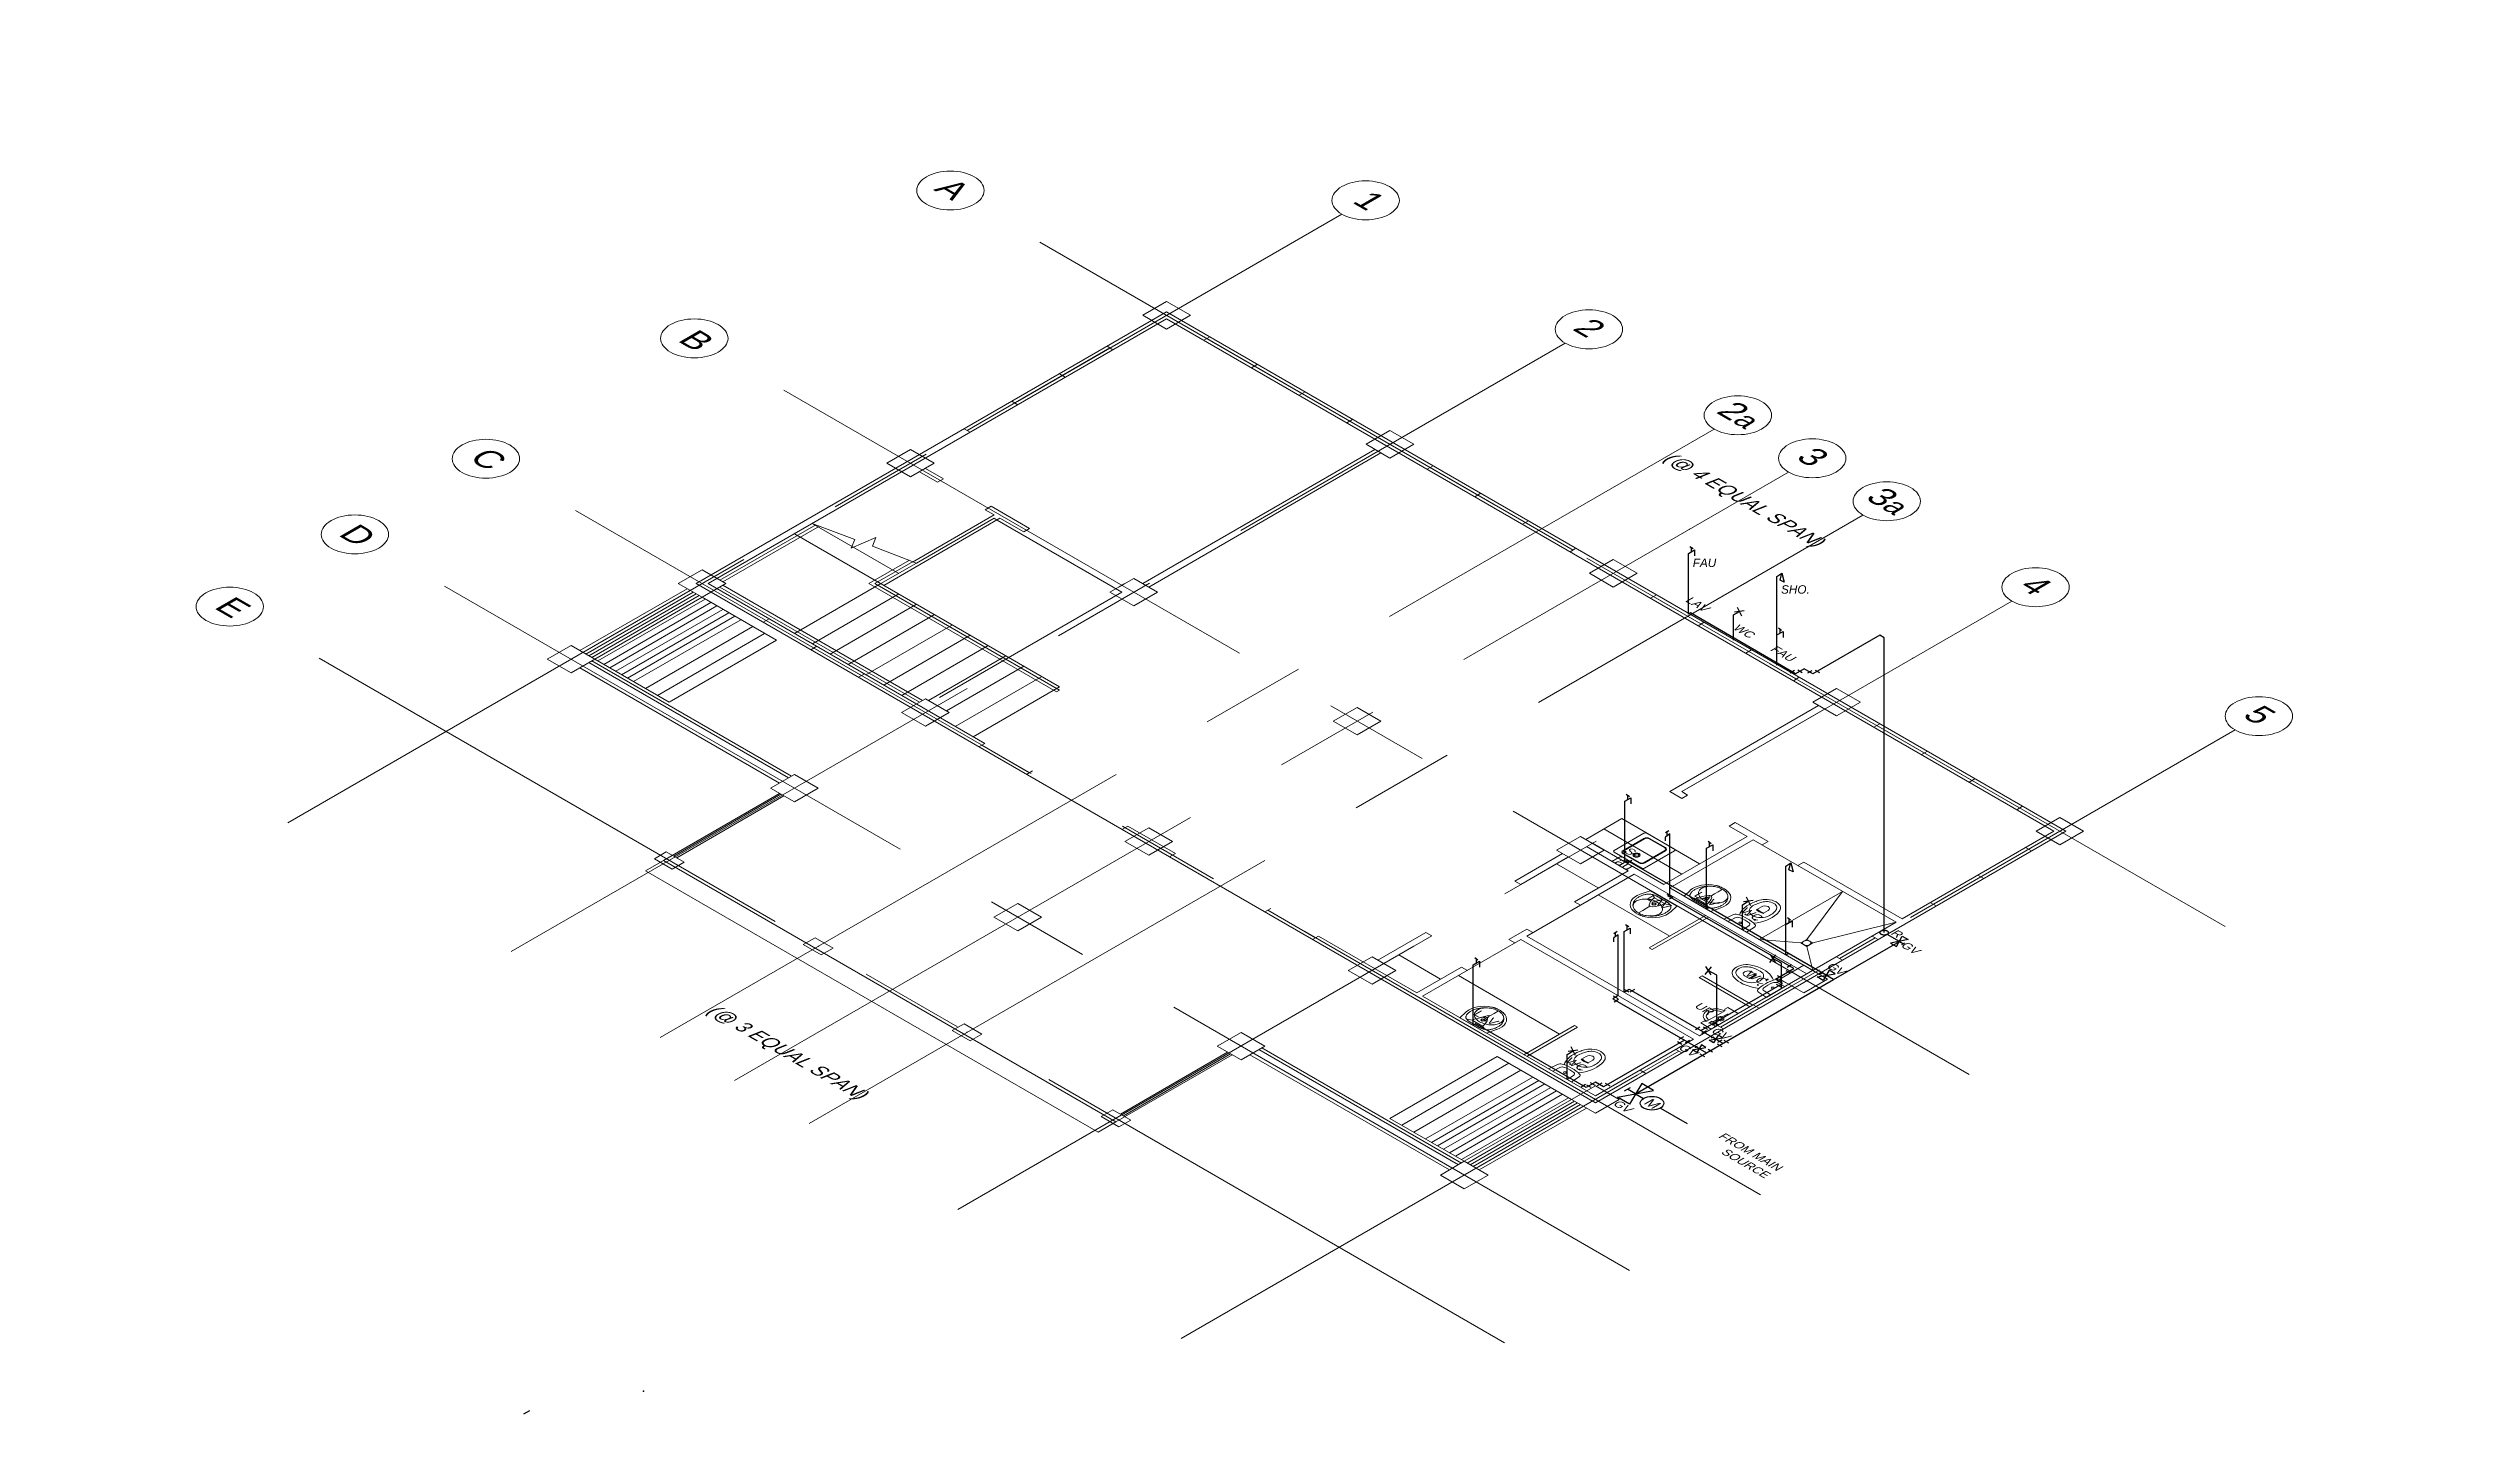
# Model space of a CAD drawing. Header units: metres. Extents: x -460 to 31334, y -1777 to 24987.
# Drawn here: x 323.74 to 352.23, y -956.34 to -939.89 of the extents above; entities that cross this region are included whole.
import ezdxf
from ezdxf.enums import TextEntityAlignment as Align

# ---------------------------------------------------------------- set-up
doc = ezdxf.new("R2010")
doc.units = ezdxf.units.M
doc.header["$MEASUREMENT"] = 0
for name, pattern in [('ACAD_ISO04W100', [30, 24, -3, 0, -3]), ('CENTER', [2, 1.25, -0.25, 0.25, -0.25]), ('HIDDEN', [0.375, 0.25, -0.125])]:
    doc.linetypes.add(name, pattern=pattern)
for name, color, linetype, lineweight in [('col', 7, 'Continuous', 25), ('DIM', 8, 'Continuous', 5), ('fix', 8, 'Continuous', 13), ('txt 1', 121, 'Continuous', 20), ('WATERLIN', 7, 'ACAD_ISO04W100', 30)]:
    doc.layers.add(name, color=color, linetype=linetype, lineweight=lineweight)
for name, color, linetype, lineweight, true_color in [('DW', 7, 'Continuous', 9, 0xff0a0a), ('MODULE', 7, 'CENTER', 0, 0x24ff24), ('WATER LINE', 7, 'ACAD_ISO04W100', 30, 0x0544ff)]:
    doc.layers.add(name, color=color, linetype=linetype, lineweight=lineweight, true_color=true_color)
doc.layers.add('wall', color=7, linetype='Continuous')
doc.styles.add('50', font='arial.ttf', dxfattribs={"height": 0.125})
doc.styles.add('ATTR', font='romans.shx', dxfattribs={"width": 0.8, "height": 1.2})
doc.styles.add('SAM', font='arial.ttf', dxfattribs={"height": 0.15})
doc.styles.get("Standard").update_dxf_attribs({"font": 'arial.ttf'})

msp = doc.modelspace()

# ---------------------------------------------------------------- texts
at = {"color": 8, "lineweight": 5, "true_color": 0x808080, "transparency": 33554687, "extrusion": (0, 0.816497, 0.57735), "insert": (342.4153, -944.32615, 5.79498), "char_height": 0.2, "attachment_point": 1, "text_direction": (0.707107, -0.408248, 0.57735), "style": '50'}
msp.add_mtext_dynamic_manual_height_columns('\\pi0.90502;{\\fArial|b0|i1|c0|p34;(@ 4 EQUAL SPAN)}', width=4.3363781, gutter_width=0.625, heights=[0], dxfattribs=at)
at = {"transparency": 33554687, "char_height": 0.1, "attachment_point": 1, "style": '50'}
for s, insert in [('{\\fArial|b0|i1|c0|p34;FAU}', (343.26545, -945.95117)), ('{\\fArial|b0|i1|c0|p34;SHO.}', (344.31351, -946.26728))]:
    msp.add_mtext_dynamic_manual_height_columns(s, width=0.2507094, gutter_width=0.625, heights=[0], dxfattribs=dict(at, insert=insert))
at = {"transparency": 33554687, "extrusion": (0, 0.816497, 0.57735), "char_height": 0.125, "attachment_point": 3, "text_direction": (0.707107, -0.408248, 0.57735), "style": 'SAM'}
for s, insert, width in [('LAV', (343.48938, -946.53841, 13.86821), 0.368578), ('WC', (344.0267, -946.85043, 14.11377), 0.368578), ('FAU', (344.51184, -947.12825, 14.11377), 0.368578), ('S', (342.61098, -949.42725, 13.00902), 0.368578), ('LAV', (343.0246, -950.07162, 13.92031), 0.368578), ('LAV', (343.59264, -950.03479, 13.86821), 0.368578), ('WC', (344.11366, -950.20842, 14.11377), 0.368578), ('R', (345.78421, -950.40677, 14.39427), 2.3335475), ('GV', (345.99144, -950.60299, 14.73181), 0.368578), ('WC', (344.16978, -950.96056, 15.17746), 0.368578), ('GV', (345.11137, -950.84981, 14.94077), 0.368578), ('UR', (343.5422, -951.3229, 15.68988), 0.368578), ('LAV', (340.97612, -951.44373, 15.86076), 0.368578), ('GV', (343.35269, -951.81824, 16.52485), 0.368578), ('GV', (343.74102, -951.61974, 15.99697), 0.368578), ('WC', (342.03222, -951.98948, 16.63257), 0.368578), ('GV', (342.57523, -952.48299, 17.3305), 0.368578), ('FROM MAIN SOURCE', (344.35558, -953.17483, 17.51156), 1.0330776)]:
    msp.add_mtext(s, dxfattribs=dict(at, insert=insert, width=width))
at = {"transparency": 33554687, "extrusion": (0, 0.816497, 0.57735), "insert": (342.77965, -952.35709, 17.15244), "char_height": 0.15, "attachment_point": 1, "text_direction": (0.707107, -0.408248, 0.57735)}
msp.add_mtext_dynamic_manual_height_columns('M', width=0.6472591, gutter_width=1, heights=[0], dxfattribs=at)
at = {"layer": 'DIM', "color": 8, "lineweight": 5, "true_color": 0x808080, "transparency": 33554687, "extrusion": (0, 0.816497, 0.57735), "insert": (331.05477, -950.88515, 15.07081), "char_height": 0.2, "attachment_point": 1, "text_direction": (0.707107, -0.408248, 0.57735), "style": '50'}
msp.add_mtext_dynamic_manual_height_columns('\\pi0.90502;{\\fArial|b0|i1|c0|p34;(@ 3 EQUAL SPAN)}', width=4.3363781, gutter_width=0.625, heights=[0], dxfattribs=at)
at = {"layer": 'txt 1', "linetype": 'Continuous', "ltscale": 100, "transparency": 33554687, "extrusion": (0, 0.816497, 0.57735), "insert": (342.4911, -949.53562, -37.85611), "char_height": 0.15, "width": 0.7549246, "attachment_point": 2, "text_direction": (0.707107, -0.408248, 0.57735)}
msp.add_mtext('{\\C0;fau}', dxfattribs=at)

# ---------------------------------------------------------------- blocks, each defined once
blk = doc.blocks.new('MODULE')
at = {"layer": 'MODULE', "ltscale": 5, "transparency": 33554687}
for points in [[(0, -14.753), (0, 2.943)], [(3.75, -14.753), (3.75, 2.943)], [(6.25, -14.753), (6.25, 2.943)], [(7.5, -14.753), (7.5, 2.943)], [(8.75, -14.753), (8.75, 2.943)], [(11.25, -14.753), (11.25, 2.943)], [(15, -14.753), (15, 2.943)], [(17.775, 0), (-3.23, 0)], [(17.775, -4.3), (-3.23, -4.3)], [(17.775, -7.8), (-3.23, -7.8)], [(17.775, -10), (-3.23, -10)], [(17.775, -12.1), (-3.23, -12.1)]]:
    blk.add_lwpolyline(points, dxfattribs=at)
for centre in [(0, 3.343), (3.75, 3.343), (6.25, 3.343), (7.5, 3.343), (8.75, 3.343), (11.25, 3.343), (15, 3.343), (-3.63, 0), (-3.63, -4.3), (-3.63, -7.8), (-3.63, -10), (-3.63, -12.1)]:
    blk.add_circle(centre, 0.4, dxfattribs=at)
at = {"layer": 'MODULE', "ltscale": 5, "transparency": 33554687, "char_height": 0.35, "attachment_point": 1, "style": '50'}
for s, insert in [('\\pi0.13554;1', (-0.233, 3.546)), ('\\pi0.08409;2', (3.517, 3.546)), ('\\pi-0.03644;2{\\H0.85714x;a}', (6.051, 3.546)), ('\\pi0.0854;3', (7.267, 3.546)), ('\\pi-0.03334;3{\\H0.85714x;a}', (8.551, 3.546)), ('\\pi0.07896;4', (11.017, 3.546)), ('\\pi0.08397;5', (14.767, 3.546)), ('\\pi0.03658;A', (-3.824, 0.213)), ('\\pi0.06785;B', (-3.811, -4.133)), ('\\pi0.04529;C', (-3.824, -7.608)), ('\\pi0.05532;D', (-3.824, -9.808)), ('\\pi0.06941;E', (-3.824, -11.908))]:
    blk.add_mtext_dynamic_manual_height_columns(s, width=0.4, gutter_width=0.5, heights=[0], dxfattribs=dict(at, insert=insert))
blk = doc.blocks.new('A$C1BDC7D92')
at = {"layer": 'fix', "linetype": 'Continuous', "transparency": 33554687}
for p, q in [((0.043, 0.479), (0.007, 0.332)), ((0.523, 0.479), (0.043, 0.479)), ((0.523, 0.479), (0.558, 0.332))]:
    blk.add_line(p, q, dxfattribs=at)
at = {"layer": 'fix', "transparency": 33554687}
for p, q in [((0.193, 0.402), (0.122, 0.438)), ((0.372, 0.402), (0.443, 0.438))]:
    blk.add_line(p, q, dxfattribs=at)
at = {"layer": 'fix', "linetype": 'Continuous', "transparency": 33554687}
for points in [[(0.138, 0.075), (0.127, 0.083), (0.118, 0.091), (0.11, 0.099), (0.11, 0.099), (0.101, 0.108), (0.094, 0.118), (0.086, 0.127), (0.079, 0.137), (0.073, 0.148), (0.067, 0.159), (0.061, 0.17), (0.057, 0.181), (0.057, 0.181), (0.052, 0.193), (0.049, 0.204), (0.045, 0.216), (0.043, 0.229), (0.041, 0.241), (0.039, 0.253), (0.038, 0.266), (0.038, 0.278), (0.038, 0.278), (0.039, 0.291), (0.04, 0.304), (0.041, 0.316), (0.043, 0.328), (0.046, 0.34), (0.049, 0.352), (0.053, 0.362), (0.057, 0.372), (0.057, 0.372), (0.061, 0.382), (0.066, 0.39), (0.071, 0.398), (0.076, 0.405), (0.082, 0.412), (0.089, 0.418), (0.095, 0.423), (0.102, 0.428), (0.102, 0.428), (0.109, 0.432), (0.117, 0.436), (0.125, 0.439), (0.132, 0.442), (0.14, 0.445), (0.148, 0.447), (0.156, 0.449), (0.164, 0.45), (0.164, 0.45), (0.171, 0.451), (0.178, 0.452), (0.185, 0.452), (0.192, 0.453), (0.199, 0.453), (0.206, 0.453), (0.213, 0.453), (0.22, 0.453), (0.22, 0.453), (0.228, 0.453), (0.235, 0.453), (0.243, 0.453), (0.251, 0.453), (0.258, 0.453), (0.266, 0.453), (0.273, 0.453), (0.281, 0.453), (0.281, 0.453), (0.288, 0.453), (0.295, 0.453), (0.302, 0.453), (0.309, 0.453), (0.315, 0.453), (0.322, 0.453), (0.329, 0.453), (0.337, 0.453), (0.337, 0.453), (0.344, 0.453), (0.352, 0.453), (0.359, 0.453), (0.367, 0.453), (0.375, 0.453), (0.383, 0.452), (0.391, 0.451), (0.4, 0.45), (0.4, 0.45), (0.408, 0.449), (0.416, 0.447), (0.424, 0.445), (0.432, 0.442), (0.44, 0.439), (0.448, 0.436), (0.456, 0.432), (0.463, 0.428), (0.463, 0.428), (0.47, 0.423), (0.476, 0.418), (0.483, 0.412), (0.489, 0.405), (0.494, 0.398), (0.499, 0.39), (0.504, 0.382), (0.509, 0.372), (0.509, 0.372), (0.513, 0.362), (0.516, 0.352), (0.519, 0.34), (0.522, 0.328), (0.524, 0.316), (0.526, 0.304), (0.527, 0.291), (0.527, 0.278), (0.527, 0.278), (0.527, 0.266), (0.526, 0.253), (0.524, 0.241), (0.522, 0.229), (0.52, 0.216), (0.517, 0.204), (0.513, 0.193), (0.509, 0.181), (0.509, 0.181), (0.504, 0.17), (0.498, 0.159), (0.492, 0.148), (0.486, 0.137), (0.479, 0.127), (0.472, 0.118), (0.464, 0.108), (0.455, 0.099), (0.455, 0.099), (0.447, 0.091), (0.438, 0.083), (0.427, 0.075)], [(0.283, 0.234), (0.283, 0.169), (0.283, 0.103), (0.283, 0.025)]]:
    blk.add_lwpolyline(points, dxfattribs=at)
blk.add_lwpolyline([(0.283, 0.025, -0.082757), (0.203, 0.039, -0.090524), (0.138, 0.075, -0.104224), (0.093, 0.132, -0.116526), (0.078, 0.195, -0.116526), (0.093, 0.258, -0.104224), (0.138, 0.314, -0.090524), (0.203, 0.35, -0.082757), (0.283, 0.364, -0.082757), (0.362, 0.35, -0.090524), (0.427, 0.314, -0.104224), (0.472, 0.258, -0.116526), (0.487, 0.195, -0.116526), (0.472, 0.132, -0.104224), (0.427, 0.075, -0.090524), (0.362, 0.039, -0.082757)], format="xyb", close=True, dxfattribs=at)
blk.add_lwpolyline([(0.31, 0.247, 0.133789), (0.375, 0.393, 0.453405), (0.363, 0.406), (0.202, 0.406, 0.453405), (0.19, 0.393, 0.133789), (0.255, 0.247)], format="xyb", dxfattribs=at)
at = {"layer": 'fix', "transparency": 33554687}
for points in [[(0.16, 0.025), (0.17, 0.021), (0.18, 0.018), (0.188, 0.015), (0.195, 0.013), (0.202, 0.011), (0.208, 0.01), (0.214, 0.009), (0.219, 0.008), (0.225, 0.007), (0.231, 0.006), (0.238, 0.005), (0.245, 0.004), (0.253, 0.003), (0.262, 0.002), (0.271, 0.001), (0.283, 0)], [(0.405, 0.025), (0.395, 0.021), (0.386, 0.018), (0.377, 0.015), (0.37, 0.013), (0.363, 0.011), (0.357, 0.01), (0.351, 0.009), (0.346, 0.008), (0.34, 0.007), (0.334, 0.006), (0.327, 0.005), (0.32, 0.004), (0.312, 0.003), (0.304, 0.002), (0.294, 0.001), (0.283, 0)]]:
    blk.add_lwpolyline(points, dxfattribs=at)
at = {"layer": 'fix', "linetype": 'Continuous', "transparency": 33554687}
for radius in [0.0264, 0.0185]:
    blk.add_circle((0.283, 0.307), radius, dxfattribs=at)
for centre, radius, start, end in [((0.267, 0.269), 0.267, 166.4993, 246.3994), ((0.298, 0.269), 0.267, 293.6006, 13.5007), ((0.283, 0.269), 0.0353, 219.2954, 320.7046)]:
    blk.add_arc(centre, radius, start, end, dxfattribs=at)
at = {"layer": 'fix', "transparency": 33554687, "text_generation_flag": 4, "flags": 1}
for tag, p in [('ASCATNO', (0.283, 0.479)), ('ASCOLOR', (0.283, 0.469)), ('ASNAME', (0.283, 0.474))]:
    blk.add_attdef(tag, text='', height=0.00294, rotation=180, dxfattribs=at).set_placement(p, align=Align.MIDDLE)
blk = doc.blocks.new('Urinal Toilet 2 PV')
for p, q in [((3.85, 0), (6.65, 0)), ((-9, -7), (-7, -7)), ((-7, -7), (-6, -6)), ((-6, -6), (6, -6)), ((-0.98, -2.6501), (-4.9, -2.6501)), ((-4.9, -3.35), (-0.98, -3.35)), ((0.773, -2.3), (4.55, -2.3)), ((4.55, -3.7), (0.784, -3.7)), ((4.2, -0.35), (6.3, -0.35)), ((4.2, -1.6), (4.2, -1.95)), ((6.3, -1.6), (4.2, -1.6)), ((4.2, -1.95), (6.3, -1.95)), ((4.2, -4.05), (4.2, -4.4001)), ((6.3, -4.05), (4.2, -4.05)), ((4.2, -4.4001), (6.3, -4.4001)), ((4.55, -0.35), (4.55, -1.6)), ((4.55, -1.95), (4.55, -4.05)), ((5.95, -1.6), (5.95, -0.35)), ((5.95, -4.05), (5.95, -1.95)), ((6, -6), (7, -7)), ((6.3, -1.95), (6.3, -1.6)), ((6.3, -4.4001), (6.3, -4.05)), ((7, -7), (9, -7))]:
    blk.add_line(p, q)
blk.add_lwpolyline([(-9, -7), (-9, 0), (9, 0), (9, -7)])
blk.add_circle((0, -3), 1.05)
for centre, radius, start, end in [((4.215, 0.0154), 0.3657, 182.4084, 267.5916), ((6.285, 0.0154), 0.3657, 272.4084, 357.5916), ((0, -6), 6, 180, 0), ((-4.9, -3), 0.35, 90, 270), ((0, -6), 4.5, 180, 0), ((0, -3), 1.75, 22.85047, 168.577), ((0, -3), 1.75, 191.8763, 336.5863)]:
    blk.add_arc(centre, radius, start, end)
at = {"style": 'ATTR', "width": 0.8, "flags": 9}
blk.add_attdef('ESTCODE', (0, 0), '', height=0.00000036, dxfattribs=at)
blk = doc.blocks.new('A$C760102CB')
at = {"layer": 'fix', "transparency": 33554687}
for p, q in [((0.071, 0.69), (0.077, 0.579)), ((0.308, 0.578), (0.315, 0.69))]:
    blk.add_line(p, q, dxfattribs=at)
for points in [[(0.011, 0.552, 0.313572), (0.046, 0.507, 0.148983), (0.339, 0.506, 0.313572), (0.374, 0.551), (0.383, 0.69), (0.003, 0.69)], [(0.333, 0.256, 0.997252), (0.051, 0.257, 0.054268), (0.059, 0.177, 0.040235), (0.075, 0.124, 0.119968), (0.112, 0.071, 0.181516), (0.191, 0.041, 0.181516), (0.271, 0.07, 0.119968), (0.308, 0.123, 0.040235), (0.325, 0.177, 0.054268)], [(0.248, 0.271, 0.353967), (0.24, 0.281, 0.105376), (0.143, 0.281, 0.353967), (0.135, 0.272), (0.135, 0.193, 1), (0.248, 0.193)]]:
    blk.add_lwpolyline(points, format="xyb", close=True, dxfattribs=at)
blk.add_lwpolyline([(0.072, 0.5, 0.204199), (0.009, 0.177, 0.040235), (0.028, 0.115, 0.119968), (0.078, 0.043, 0.181516), (0.191, 0, 0.181516), (0.304, 0.042, 0.119968), (0.356, 0.114, 0.040235), (0.374, 0.176, 0.204199), (0.313, 0.499)], format="xyb", dxfattribs=at)
for centre, radius in [((0.193, 0.607), 0.0175), ((0.112, 0.44), 0.0075), ((0.272, 0.44), 0.0075)]:
    blk.add_circle(centre, radius, dxfattribs=at)
for centre, radius, start, end in [((0.127, 0.582), 0.05, 183.2724, 260.6544), ((0.259, 0.581), 0.05, 279.0654, 356.4474), ((0.194, 0.987), 0.461, 260.6544, 279.0654), ((0.191, 0.053), 0.219, 74.9202, 104.7996)]:
    blk.add_arc(centre, radius, start, end, dxfattribs=at)
blk = doc.blocks.new('SINK 2')
at = {"layer": 'fix', "lineweight": 15}
for p, q in [((-11.202, -38.847), (-11.202, -39.347)), ((-11.177, -38.822), (-10.715, -38.822)), ((-10.69, -38.847), (-10.69, -39.347)), ((-10.715, -39.372), (-11.177, -39.372))]:
    blk.add_line(p, q, dxfattribs=at)
at = {"layer": 'fix', "color": 8, "linetype": 'Continuous', "lineweight": 15}
for p, q in [((-11.127, -39.27), (-11.127, -38.923)), ((-11.117, -39.27), (-11.117, -38.923)), ((-11.078, -38.875), (-10.814, -38.875)), ((-11.078, -38.885), (-10.814, -38.885)), ((-10.775, -39.27), (-10.775, -38.923)), ((-10.765, -39.27), (-10.765, -38.923)), ((-11.078, -39.309), (-10.814, -39.309)), ((-11.078, -39.319), (-10.814, -39.319))]:
    blk.add_line(p, q, dxfattribs=at)
for radius in [0.0439, 0.039, 0.0244]:
    blk.add_circle((-10.946, -38.967), radius, dxfattribs=at)
at = {"layer": 'fix', "lineweight": 15}
for centre, start, end in [((-11.177, -38.847), 90, 180), ((-10.715, -38.847), 360, 90), ((-11.177, -39.347), 180, 270), ((-10.715, -39.347), 270, 0)]:
    blk.add_arc(centre, 0.025, start, end, dxfattribs=at)
at = {"layer": 'fix', "color": 8, "linetype": 'Continuous', "lineweight": 15}
for centre, radius, start, end in [((-11.078, -38.923), 0.0487, 89.9997, 179.9995), ((-11.078, -38.923), 0.0385, 89.9996, 179.7024), ((-10.814, -38.923), 0.0487, 359.9994, 89.9996), ((-10.814, -38.923), 0.0385, 0.4551, 89.9996), ((-11.078, -39.27), 0.0487, 179.9994, 269.9997), ((-11.078, -39.27), 0.0385, 179.9994, 269.9996), ((-10.814, -39.27), 0.0385, 270.4277, 0.2964), ((-10.814, -39.27), 0.0487, 269.9997, 359.9995)]:
    blk.add_arc(centre, radius, start, end, dxfattribs=at)
blk = doc.blocks.new('GV')
at = {"color": 1}
for points in [[(99.401, 62.92), (99.501, 62.92)], [(99.451, 62.785), (99.451, 62.92)]]:
    blk.add_lwpolyline(points, dxfattribs=at)
at = {"layer": 'WATERLIN', "color": 1}
blk.add_lwpolyline([(99.252, 62.887), (99.649, 62.682), (99.652, 62.882), (99.25, 62.687), (99.252, 62.887)], dxfattribs=at)

# ---------------------------------------------------------------- hatches: boundary and pattern name
at = {"transparency": 33554687, "extrusion": (0, 0.816497, 0.57735)}
h = msp.add_hatch(color=1, dxfattribs=at)
edge = h.paths.add_edge_path()
edge.add_arc((-345.54066, 560.44292), 0.05123, 149.401997, 316.852199)
edge.add_arc((-345.53729, 560.44587), 0.05099, 311.826866, 475.686315)
edge.add_line((-345.55939, 560.49182), (-345.58476, 560.469))
h = msp.add_hatch(color=256, dxfattribs=at)
h.dxf.hatch_style = 1
h.paths.add_polyline_path([(-343.5171, 564.27728), (-343.56847, 564.72306), (-343.12269, 564.67169), (-343.20482, 564.58956), (-343.09407, 564.47881), (-343.32422, 564.24866), (-343.43497, 564.35941)])
at = {"layer": 'col', "lineweight": 5, "true_color": 0x808080, "transparency": 33554687, "extrusion": (0, 0.816497, 0.57735)}
h = msp.add_hatch(color=8, dxfattribs=at)
h.dxf.hatch_style = 1
h.paths.add_polyline_path([(-337.01778, 547.46804), (-337.30063, 547.75088), (-337.01778, 548.03373), (-336.73494, 547.75088)])
h = msp.add_hatch(color=8, dxfattribs=at)
h.dxf.hatch_style = 1
h.paths.add_polyline_path([(-333.97722, 550.5086), (-334.26007, 550.79144), (-333.97722, 551.07429), (-333.69438, 550.79144)])
h = msp.add_hatch(color=8, dxfattribs=at)
h.dxf.hatch_style = 1
h.paths.add_polyline_path([(-339.66943, 550.11969), (-339.95228, 550.40253), (-339.66943, 550.68538), (-339.38659, 550.40253)])
h = msp.add_hatch(color=8, dxfattribs=at)
h.dxf.hatch_style = 1
h.paths.add_polyline_path([(-331.50235, 552.98347), (-331.78519, 553.26632), (-331.50235, 553.54916), (-331.21951, 553.26632)])
h = msp.add_hatch(color=8, dxfattribs=at)
h.dxf.hatch_style = 1
h.paths.add_polyline_path([(-342.32108, 552.77134), (-342.60393, 553.05418), (-342.32108, 553.33703), (-342.03824, 553.05418)])
h = msp.add_hatch(color=8, dxfattribs=at)
h.dxf.hatch_style = 1
h.paths.add_polyline_path([(-336.62888, 553.16025), (-336.91172, 553.44309), (-336.62888, 553.72594), (-336.34603, 553.44309)])
h = msp.add_hatch(color=8, dxfattribs=at)
h.dxf.hatch_style = 1
h.paths.add_polyline_path([(-329.94672, 554.53911), (-330.22956, 554.82195), (-329.94672, 555.10479), (-329.66387, 554.82195)])
h = msp.add_hatch(color=8, dxfattribs=at)
h.dxf.hatch_style = 1
h.paths.add_polyline_path([(-344.97274, 555.42299), (-345.25558, 555.70583), (-344.97274, 555.98868), (-344.68989, 555.70583)])
h = msp.add_hatch(color=8, dxfattribs=at)
h.dxf.hatch_style = 1
h.paths.add_polyline_path([(-334.154, 555.63512), (-334.43684, 555.91797), (-334.154, 556.20081), (-333.87116, 555.91797)])
h = msp.add_hatch(color=8, dxfattribs=at)
h.dxf.hatch_style = 1
h.paths.add_polyline_path([(-339.28053, 555.8119), (-339.56337, 556.09474), (-339.28053, 556.37759), (-338.99768, 556.09474)])
h = msp.add_hatch(color=8, dxfattribs=at)
h.dxf.hatch_style = 1
h.paths.add_polyline_path([(-332.59837, 557.19076), (-332.88121, 557.4736), (-332.59837, 557.75644), (-332.31552, 557.4736)])
h = msp.add_hatch(color=8, dxfattribs=at)
h.dxf.hatch_style = 1
h.paths.add_polyline_path([(-336.80565, 558.28677), (-337.08849, 558.56962), (-336.80565, 558.85246), (-336.52281, 558.56962)])
h = msp.add_hatch(color=8, dxfattribs=at)
h.dxf.hatch_style = 1
h.paths.add_polyline_path([(-347.62439, 558.07464), (-347.90723, 558.35749), (-347.62439, 558.64033), (-347.34154, 558.35749)])
h = msp.add_hatch(color=8, dxfattribs=at)
h.dxf.hatch_style = 1
h.paths.add_polyline_path([(-330.93667, 558.92317), (-331.07809, 558.78175), (-331.29022, 558.99388), (-331.1488, 559.1353)])
h = msp.add_hatch(color=8, dxfattribs=at)
h.dxf.hatch_style = 1
h.paths.add_polyline_path([(-341.93218, 558.46355), (-342.21502, 558.74639), (-341.93218, 559.02924), (-341.64933, 558.74639)])
h = msp.add_hatch(color=8, dxfattribs=at)
h.dxf.hatch_style = 1
h.paths.add_polyline_path([(-335.25002, 559.84241), (-335.53286, 560.12525), (-335.25002, 560.4081), (-334.96717, 560.12525)])
h = msp.add_hatch(color=8, dxfattribs=at)
h.dxf.hatch_style = 1
h.paths.add_polyline_path([(-332.70443, 560.69094), (-332.84585, 560.54952), (-333.05799, 560.76165), (-332.91656, 560.90307)])
h = msp.add_hatch(color=8, dxfattribs=at)
h.dxf.hatch_style = 1
h.paths.add_polyline_path([(-339.4573, 560.93843), (-339.74015, 561.22127), (-339.4573, 561.50411), (-339.17446, 561.22127)])
h = msp.add_hatch(color=8, dxfattribs=at)
h.dxf.hatch_style = 1
h.paths.add_polyline_path([(-344.58383, 561.1152), (-344.86667, 561.39804), (-344.58383, 561.68089), (-344.30098, 561.39804)])
h = msp.add_hatch(color=8, dxfattribs=at)
h.dxf.hatch_style = 1
h.paths.add_polyline_path([(-334.4722, 562.4587), (-334.61362, 562.31728), (-334.82575, 562.52942), (-334.68433, 562.67084)])
h = msp.add_hatch(color=8, dxfattribs=at)
h.dxf.hatch_style = 1
h.paths.add_polyline_path([(-337.90167, 562.49406), (-338.18451, 562.7769), (-337.90167, 563.05975), (-337.61882, 562.7769)])
h = msp.add_hatch(color=8, dxfattribs=at)
h.dxf.hatch_style = 1
h.paths.add_polyline_path([(-342.10895, 563.59008), (-342.3918, 563.87292), (-342.10895, 564.15576), (-341.82611, 563.87292)])
h = msp.add_hatch(color=8, dxfattribs=at)
h.dxf.hatch_style = 1
h.paths.add_polyline_path([(-336.23997, 564.22647), (-336.38139, 564.08505), (-336.59352, 564.29718), (-336.4521, 564.4386)])
h = msp.add_hatch(color=8, dxfattribs=at)
h.dxf.hatch_style = 1
h.paths.add_polyline_path([(-340.55332, 565.14571), (-340.83616, 565.42855), (-340.55332, 565.7114), (-340.27048, 565.42855)])

# ---------------------------------------------------------------- linework, layer by layer
at = {"color": 8, "lineweight": 5, "true_color": 0x808080, "transparency": 33554687, "extrusion": (0, 0.816497, 0.57735)}
msp.add_line((341.26042, -951.84044, 16.4218), (341.86147, -951.49343, 15.93105), dxfattribs=at)
at = {"color": 8, "lineweight": 5, "true_color": 0x808080, "transparency": 33554687, "extrusion": (0, 0.816497, 0.57735), "elevation": -767.69334}
for points in [[(-332.8105, 552.02888), (-333.83784, 553.05622)], [(-332.85315, 552.05693), (-331.71448, 553.19561), (-331.74984, 553.23096)], [(-331.74984, 553.23096), (-332.89581, 552.08499)], [(-332.59837, 552.24101), (-335.74703, 555.38968)], [(-334.00732, 552.81604), (-333.555, 553.26835), (-335.74703, 555.46039), (-335.71167, 555.49574), (-333.48429, 553.26835), (-333.96466, 552.78798)], [(-334.04997, 552.84409), (-333.62571, 553.26835)], [(-331.32557, 553.37238), (-330.05278, 554.64517)], [(-331.32557, 553.37238), (-330.05278, 554.64517)], [(-330.08814, 554.68053), (-331.36093, 553.40774)], [(-330.12349, 554.71589), (-331.39629, 553.44309)], [(-330.15885, 554.75124), (-331.43164, 553.47845)], [(-334.11865, 555.67048), (-331.74984, 553.30167), (-331.71448, 553.33703), (-334.08329, 555.70583)], [(-333.62571, 553.26835), (-332.6004, 554.29366)], [(-333.83784, 553.48049), (-332.81254, 554.50579)], [(-336.45379, 553.33534), (-336.52281, 553.26632)], [(-330.1942, 554.7866), (-331.467, 553.5138)], [(-330.22956, 554.82195), (-331.50235, 553.54916)], [(-330.26491, 554.85731), (-331.53771, 553.58451)], [(-330.33562, 554.92802), (-331.60842, 553.65523)], [(-330.40634, 554.99873), (-331.67913, 553.72594)], [(-330.47705, 555.06944), (-331.74984, 553.79665)], [(-330.54776, 555.14015), (-331.82055, 553.86736)], [(-330.61847, 555.21086), (-331.89126, 553.93807)], [(-331.50235, 553.54916), (-332.38623, 554.43304)], [(-334.04997, 553.69262), (-333.02467, 554.71792)], [(-334.26211, 553.90475), (-333.2368, 554.93006)], [(-330.68918, 555.28157), (-331.96197, 554.00878)], [(-330.8306, 555.42299), (-332.10339, 554.1502)], [(-330.97202, 555.56441), (-332.24481, 554.29162)], [(-331.11344, 555.70583), (-332.38623, 554.43304)], [(-334.47424, 554.11688), (-333.44893, 555.14219)], [(-334.68637, 554.32901), (-333.66106, 555.35432)], [(-330.15885, 554.89266), (-332.52766, 557.26147)], [(-330.1942, 554.85731), (-332.56301, 557.22611)], [(-330.22956, 554.82195), (-331.11344, 555.70583)], [(-334.8985, 554.54115), (-333.8732, 555.56645)], [(-335.11063, 554.75328), (-334.1914, 555.67252)], [(-335.32277, 554.96541), (-334.40353, 555.88465)], [(-330.05278, 554.99873), (-332.42159, 557.36754)], [(-335.5349, 555.17754), (-334.50959, 556.20285)], [(-335.74703, 555.38968), (-334.72173, 556.41498)], [(-332.42159, 557.57967), (-331.04273, 558.95853), (-336.41674, 564.33254), (-337.7956, 562.95368)], [(-331.16648, 558.87014), (-332.43927, 557.59735)], [(-331.20183, 558.90549), (-332.47462, 557.6327)], [(-331.04273, 558.95853), (-330.8306, 559.17066), (-336.20461, 564.54467), (-336.41674, 564.33254)], [(-341.15312, 559.38402), (-341.22384, 559.45473)], [(-343.45246, 560.12525), (-342.78424, 560.79347), (-342.74888, 560.75811), (-343.4171, 560.0899)], [(-340.09526, 560.44189), (-340.16597, 560.5126)], [(-343.94389, 561.96727), (-343.34285, 561.36622), (-343.37821, 561.33087), (-343.97925, 561.93191)], [(-341.29578, 562.98903), (-341.89682, 562.38799)], [(-341.89682, 562.38799), (-341.86147, 562.35264)], [(-340.48261, 565.21642), (-338.1138, 562.84761)], [(-340.51796, 565.18107), (-338.14915, 562.81226)], [(-336.46978, 564.17344), (-337.74257, 562.90065)], [(-336.50513, 564.20879), (-337.77792, 562.936)], [(-338.00773, 562.95368), (-340.37654, 565.32249)], [(-339.66943, 564.26183), (-340.94223, 562.98903)], [(-339.81086, 564.40325), (-341.08365, 563.13046)], [(-339.95228, 564.54467), (-341.22507, 563.27188)], [(-341.82611, 563.87292), (-340.94223, 562.98903)], [(-340.0937, 564.68609), (-341.36649, 563.4133)], [(-340.16441, 564.7568), (-341.4372, 563.48401)], [(-340.23512, 564.82751), (-341.50791, 563.55472)], [(-340.30583, 564.89822), (-341.57862, 563.62543)], [(-340.37654, 564.96893), (-341.64933, 563.69614)], [(-340.44725, 565.03964), (-341.72004, 563.76685)], [(-340.51796, 565.11036), (-341.79075, 563.83756)], [(-340.55332, 565.14571), (-341.82611, 563.87292)], [(-340.55332, 565.14571), (-341.82611, 563.87292)], [(-340.55332, 565.14571), (-339.66943, 564.26183)], [(-340.58867, 565.18107), (-341.86147, 563.90827)], [(-340.62403, 565.21642), (-341.89682, 563.94363)], [(-340.65938, 565.25178), (-341.93218, 563.97898)], [(-340.69474, 565.28713), (-341.96753, 564.01434)], [(-340.73009, 565.32249), (-342.00289, 564.04969)], [(-342.00289, 564.04969), (-340.73009, 565.32249)]]:
    msp.add_lwpolyline(points, dxfattribs=at)
at = {"color": 8, "linetype": 'Continuous', "lineweight": 5, "true_color": 0x808080, "transparency": 33554687, "extrusion": (0, 0.816497, 0.57735), "elevation": -767.69334}
msp.add_lwpolyline([(-332.8105, 552.02888), (-333.31643, 552.36163), (-333.27429, 552.53944), (-333.56744, 552.3212), (-333.5253, 552.49901), (-334.04997, 552.84409)], dxfattribs=at)
at = {"color": 8, "linetype": 'HIDDEN', "lineweight": 5, "ltscale": 10, "true_color": 0x808080, "transparency": 33554687, "extrusion": (0, 0.816497, 0.57735), "elevation": -767.69334}
for points in [[(-334.04997, 552.84409), (-334.96921, 551.92485), (-335.00457, 551.96021)], [(-335.00457, 551.96021), (-335.00457, 551.96021), (-336.48745, 553.44309), (-334.22471, 555.70583)]]:
    msp.add_lwpolyline(points, dxfattribs=at)
at = {"transparency": 33554687, "extrusion": (0, 0.816497, 0.57735)}
for centre, radius in [((-345.53864, 560.44323, -767.69334), 0.05), ((-342.7816, 563.95206, -767.69334), 0.14101)]:
    msp.add_circle(centre, radius, dxfattribs=at)
at = {"color": 8, "lineweight": 5, "true_color": 0x808080, "transparency": 33554687, "extrusion": (0, 0.816497, 0.57735)}
for p in [(340.57493, -944.07125, 5.4345), (343.22658, -945.60218, 7.59956), (345.87823, -947.13311, 9.76462), (332.88121, -950.55446, 14.60315), (334.64898, -951.57508, 16.04652)]:
    msp.add_point(p, dxfattribs=at)
at = {"color": 8, "true_color": 0x808080, "transparency": 33554687, "extrusion": (0, 0.816497, 0.57735)}
msp.add_point((330.80512, -955.83558, 22.07177), dxfattribs=at)
at = {"layer": 'col', "color": 8, "lineweight": 5, "true_color": 0x808080, "transparency": 33554687, "extrusion": (0, 0.816497, 0.57735), "elevation": -767.69334}
for points in [[(-337.01778, 547.46804), (-337.30063, 547.75088), (-337.01778, 548.03373), (-336.73494, 547.75088)], [(-333.97722, 550.5086), (-334.26007, 550.79144), (-333.97722, 551.07429), (-333.69438, 550.79144)], [(-339.66943, 550.11969), (-339.95228, 550.40253), (-339.66943, 550.68538), (-339.38659, 550.40253)], [(-331.50235, 552.98347), (-331.78519, 553.26632), (-331.50235, 553.54916), (-331.21951, 553.26632)], [(-342.32108, 552.77134), (-342.60393, 553.05418), (-342.32108, 553.33703), (-342.03824, 553.05418)], [(-336.62888, 553.16025), (-336.91172, 553.44309), (-336.62888, 553.72594), (-336.34603, 553.44309)], [(-329.94672, 554.53911), (-330.22956, 554.82195), (-329.94672, 555.10479), (-329.66387, 554.82195)], [(-344.97274, 555.42299), (-345.25558, 555.70583), (-344.97274, 555.98868), (-344.68989, 555.70583)], [(-334.154, 555.63512), (-334.43684, 555.91797), (-334.154, 556.20081), (-333.87116, 555.91797)], [(-339.28053, 555.8119), (-339.56337, 556.09474), (-339.28053, 556.37759), (-338.99768, 556.09474)], [(-332.59837, 557.19076), (-332.88121, 557.4736), (-332.59837, 557.75644), (-332.31552, 557.4736)], [(-336.80565, 558.28677), (-337.08849, 558.56962), (-336.80565, 558.85246), (-336.52281, 558.56962)], [(-347.62439, 558.07464), (-347.90723, 558.35749), (-347.62439, 558.64033), (-347.34154, 558.35749)], [(-330.93667, 558.92317), (-331.07809, 558.78175), (-331.29022, 558.99388), (-331.1488, 559.1353)], [(-341.93218, 558.46355), (-342.21502, 558.74639), (-341.93218, 559.02924), (-341.64933, 558.74639)], [(-335.25002, 559.84241), (-335.53286, 560.12525), (-335.25002, 560.4081), (-334.96717, 560.12525)], [(-332.70443, 560.69094), (-332.84585, 560.54952), (-333.05799, 560.76165), (-332.91656, 560.90307)], [(-339.4573, 560.93843), (-339.74015, 561.22127), (-339.4573, 561.50411), (-339.17446, 561.22127)], [(-344.58383, 561.1152), (-344.86667, 561.39804), (-344.58383, 561.68089), (-344.30098, 561.39804)], [(-334.4722, 562.4587), (-334.61362, 562.31728), (-334.82575, 562.52942), (-334.68433, 562.67084)], [(-337.90167, 562.49406), (-338.18451, 562.7769), (-337.90167, 563.05975), (-337.61882, 562.7769)], [(-342.10895, 563.59008), (-342.3918, 563.87292), (-342.10895, 564.15576), (-341.82611, 563.87292)], [(-336.23997, 564.22647), (-336.38139, 564.08505), (-336.59352, 564.29718), (-336.4521, 564.4386)], [(-340.55332, 565.14571), (-340.83616, 565.42855), (-340.55332, 565.7114), (-340.27048, 565.42855)]]:
    msp.add_lwpolyline(points, close=True, dxfattribs=at)
at = {"layer": 'DW', "color": 8, "lineweight": 5, "true_color": 0x808080, "transparency": 33554687, "extrusion": (0, 0.816497, 0.57735), "elevation": -767.69334}
for points in [[(-334.64898, 550.11969), (-336.34603, 548.42264)], [(-337.49508, 548.22818), (-339.19214, 549.92524)], [(-335.8157, 549.02368), (-335.74499, 548.95297)], [(-338.02541, 548.82922), (-338.09612, 548.75851)], [(-335.25002, 549.58936), (-335.17931, 549.51865)], [(-338.5911, 549.39491), (-338.66181, 549.3242)], [(-340.14673, 550.87983), (-341.84379, 552.57689)], [(-340.67706, 551.48087), (-340.74777, 551.41016)], [(-341.24275, 552.04656), (-341.31346, 551.97585)], [(-342.79838, 553.53148), (-344.49544, 555.22854)], [(-332.26249, 554.02646), (-333.39386, 555.15783)], [(-343.32871, 554.13252), (-343.39942, 554.06181)], [(-332.79282, 554.6275), (-332.86353, 554.55679)], [(-343.8944, 554.69821), (-343.96511, 554.6275)], [(-345.45003, 556.18313), (-347.14709, 557.88019)], [(-334.82575, 556.58972), (-335.39144, 557.1554)], [(-345.98036, 556.78417), (-346.05107, 556.71346)], [(-335.42679, 557.12005), (-335.35608, 557.19076)], [(-346.54605, 557.34986), (-346.61676, 557.27915)], [(-347.25315, 558.72872), (-346.12178, 559.86009)], [(-346.65211, 559.25905), (-346.72282, 559.32976)], [(-338.25522, 559.94848), (-338.18451, 560.01919)], [(-338.78555, 560.54952), (-338.21987, 559.98383)], [(-345.43235, 560.54952), (-345.00809, 560.97378)], [(-344.44241, 561.53947), (-343.59388, 562.38799)], [(-343.98279, 561.92837), (-344.0535, 561.99909)], [(-343.0989, 562.88297), (-342.25037, 563.7315)], [(-342.63928, 563.27188), (-342.70999, 563.34259)]]:
    msp.add_lwpolyline(points, dxfattribs=at)
at = {"layer": 'fix', "color": 8, "lineweight": 5, "true_color": 0x808080, "transparency": 33554687, "extrusion": (0, 0.816497, 0.57735), "elevation": -767.69334}
for points in [[(-344.0535, 560.58487), (-345.04345, 559.59492)], [(-345.0439, 559.59446), (-344.61918, 560.58487), (-344.68989, 560.65558), (-345.67984, 560.23132)], [(-344.0535, 560.58487), (-344.54847, 560.65558), (-344.61918, 560.72629), (-344.68989, 561.22127)]]:
    msp.add_lwpolyline(points, dxfattribs=at)
msp.add_lwpolyline([(-344.54847, 560.65558), (-344.61918, 560.72629), (-344.68989, 560.65558), (-344.61918, 560.58487)], close=True, dxfattribs=at)
at = {"layer": 'fix', "color": 8, "lineweight": 5, "true_color": 0x808080, "transparency": 33554687, "extrusion": (0, 0.816497, 0.57735)}
msp.add_circle((-344.61918, 560.65558, -767.69334), 0.05, dxfattribs=at)
at = {"layer": 'wall', "color": 8, "lineweight": 5, "true_color": 0x808080, "transparency": 33554687, "extrusion": (0, 0.816497, 0.57735)}
for p, q in [((334.08329, -944.92064, 6.63571), (334.29746, -945.04429, 6.81058)), ((333.66106, -946.26903, 8.54263), (335.03992, -945.47295, 7.4168)), ((334.00002, -945.99169, 8.15041), (334.96921, -945.43212, 7.35906)), ((334.86315, -945.37089, 7.27246), (334.96921, -945.43212, 7.35906)), ((335.03992, -945.47295, 7.4168), (335.32242, -945.6341, 7.6447)), ((343.91208, -949.24807, 12.75563), (342.92213, -949.81961, 13.56392)), ((343.98279, -949.28889, 12.81336), (342.99284, -949.86044, 13.62165))]:
    msp.add_line(p, q, dxfattribs=at)
at = {"layer": 'wall', "color": 8, "lineweight": 5, "true_color": 0x808080, "transparency": 33554687, "extrusion": (0, 0.816497, 0.57735), "elevation": -767.69334}
msp.add_lwpolyline([(-337.01778, 547.68017), (-331.43164, 553.26632), (-342.10895, 563.94363), (-347.6951, 558.35749)], close=True, dxfattribs=at)
for points in [[(-345.75055, 560.16061), (-347.55367, 558.35749), (-337.01778, 547.82159), (-331.57306, 553.26632), (-334.86111, 556.55436)], [(-336.38139, 548.45799), (-336.31068, 548.38728)], [(-337.45973, 548.26354), (-337.53044, 548.19283)], [(-339.15678, 549.96059), (-339.22749, 549.88988)], [(-334.68433, 550.15505), (-334.61362, 550.08434)], [(-339.49266, 550.5086), (-336.73494, 553.26632)], [(-334.154, 550.89751), (-334.36817, 551.11168)], [(-339.56337, 550.57931), (-336.80565, 553.33703)], [(-340.11138, 550.91519), (-340.18209, 550.84448)], [(-334.36817, 551.11168), (-334.29746, 551.18239)], [(-334.93386, 551.67736), (-334.86315, 551.74808)], [(-334.93386, 551.67736), (-335.39144, 552.13495)], [(-335.32242, 552.20397), (-335.39144, 552.13495)], [(-341.80843, 552.61224), (-341.87914, 552.54153)], [(-342.76303, 553.56684), (-342.83374, 553.49613)], [(-332.22714, 554.06181), (-332.29785, 553.9911)], [(-333.35851, 555.19318), (-333.42922, 555.12247)], [(-344.46008, 555.26389), (-344.53079, 555.19318)], [(-344.7606, 555.77655), (-342.99284, 557.54431), (-343.13426, 557.68573)], [(-344.83131, 555.84726), (-343.13426, 557.54431), (-343.20497, 557.61502)], [(-345.41468, 556.21849), (-345.48539, 556.14778)], [(-334.86111, 556.55436), (-334.7904, 556.62507)], [(-343.20497, 557.61502), (-343.13426, 557.68573)], [(-347.11173, 557.91554), (-347.18244, 557.84483)], [(-336.55816, 558.25142), (-336.48745, 558.32213)], [(-336.55816, 558.25142), (-337.12385, 558.8171)], [(-342.42276, 558.09851), (-341.99495, 558.52632)], [(-342.42276, 558.09851), (-343.34639, 559.02924)], [(-343.77065, 558.18071), (-343.69994, 558.25142)], [(-343.69994, 558.25142), (-343.91208, 558.46355)], [(-343.77065, 558.18071), (-344.15956, 558.56962)], [(-337.12385, 558.8171), (-337.05314, 558.88782)], [(-341.72004, 558.8171), (-341.15312, 559.38402)], [(-341.79075, 558.88782), (-341.22384, 559.45473)], [(-342.00289, 558.67568), (-342.49786, 559.17066), (-341.86147, 559.80705)], [(-342.0736, 558.60497), (-342.92213, 559.4535)], [(-343.98279, 558.53426), (-345.67984, 560.23132)], [(-344.08885, 558.64033), (-344.15956, 558.56962)], [(-347.2178, 558.69336), (-347.28851, 558.76407)], [(-341.29578, 560.51416), (-342.56857, 559.24137), (-344.61918, 561.29198)], [(-341.64933, 559.02924), (-342.14431, 559.52421)], [(-344.51312, 559.06459), (-344.58383, 558.99388)], [(-345.75055, 560.16061), (-344.58383, 558.99388)], [(-341.93271, 559.87829), (-341.86147, 559.80705)], [(-342.14431, 559.66563), (-342.99284, 560.51416)], [(-342.99284, 559.52421), (-344.68989, 561.22127)], [(-346.08643, 559.82473), (-346.15714, 559.89544)], [(-341.29578, 560.37274), (-341.08365, 560.58487)], [(-341.36702, 560.44398), (-341.29578, 560.37274)], [(-343.34639, 562.56477), (-345.67984, 560.23132)], [(-338.82091, 560.51416), (-338.7502, 560.58487)], [(-338.82091, 560.51416), (-339.98763, 561.68089)], [(-340.09526, 560.44189), (-339.52801, 561.00914)], [(-340.16597, 560.5126), (-339.59872, 561.07985)], [(-339.7755, 560.90307), (-340.27048, 561.39804)], [(-341.22507, 560.58487), (-340.05834, 561.7516)], [(-341.15489, 560.65611), (-341.08365, 560.58487)], [(-341.22507, 560.58487), (-343.27568, 562.63548)], [(-341.29578, 560.51416), (-343.34639, 562.56477)], [(-345.397, 560.51416), (-345.46771, 560.58487)], [(-340.51796, 561.15056), (-339.98763, 561.68089)], [(-340.48261, 561.32733), (-341.68469, 562.52942), (-341.68469, 562.52942)], [(-340.5892, 561.2218), (-340.51796, 561.15056)], [(-344.97274, 560.93843), (-345.04345, 561.00914)], [(-340.05834, 561.7516), (-342.10895, 563.80221), (-343.27568, 562.63548)], [(-344.40705, 561.50411), (-344.47776, 561.57482)], [(-343.55852, 562.35264), (-343.62923, 562.42335)], [(-343.06355, 562.84761), (-343.13426, 562.91832)], [(-342.21502, 563.69614), (-342.28573, 563.76685)]]:
    msp.add_lwpolyline(points, dxfattribs=at)
at = {"layer": 'wall', "color": 8, "linetype": 'HIDDEN', "lineweight": 5, "ltscale": 10, "true_color": 0x808080, "transparency": 33554687, "extrusion": (0, 0.816497, 0.57735), "elevation": -767.69334}
msp.add_lwpolyline([(-342.20885, 558.31242), (-343.13426, 559.24137)], dxfattribs=at)
at = {"layer": 'wall', "color": 8, "true_color": 0x808080, "transparency": 33554687, "extrusion": (0, 0.816497, 0.57735), "elevation": -767.69334}
msp.add_lwpolyline([(-329.38697, 570.33701), (-329.45768, 570.2663)], dxfattribs=at)
at = {"layer": 'WATER LINE', "transparency": 33554687, "extrusion": (0, 0.816497, 0.57735)}
for p, q in [((344.47347, -947.27938, 14.92123), (344.42044, -947.31, 14.96453)), ((344.51141, -947.27193, 14.9107), (344.56445, -947.30255, 14.954)), ((344.68011, -947.28151, 14.92424), (344.62707, -947.31213, 14.96754)), ((344.71805, -947.27406, 14.9137), (344.77109, -947.30468, 14.957)), ((342.44706, -949.52797, 13.15147), (342.50009, -949.55859, 13.19477)), ((342.54424, -949.53609, 13.16295), (342.4912, -949.56671, 13.20625)), ((342.95838, -949.93136, 13.72195), (343.01142, -949.96198, 13.76525)), ((343.03844, -949.96486, 13.76932), (342.98541, -949.99548, 13.81262)), ((344.32351, -950.93282, 15.13823), (344.27048, -950.9022, 15.09493)), ((344.42587, -950.87372, 15.05465), (344.37284, -950.84311, 15.01135)), ((344.43872, -950.77331, 14.91265), (344.38569, -950.80393, 14.95595)), ((342.32129, -951.14186, 15.43385), (342.37433, -951.17247, 15.47715)), ((342.38555, -951.18448, 15.49412), (342.33252, -951.21509, 15.53742)), ((342.4546, -951.06489, 15.325), (342.50763, -951.09551, 15.36831)), ((342.57288, -951.06643, 15.32717), (342.51985, -951.09704, 15.37047)), ((344.31136, -951.03629, 15.28455), (344.25833, -951.00567, 15.24125)), ((344.31535, -950.95426, 15.16854), (344.26232, -950.98488, 15.21184)), ((343.35047, -951.51537, 15.96207), (343.29743, -951.54598, 16.00537)), ((343.38841, -951.50792, 15.95153), (343.44145, -951.53853, 15.99484)), ((343.08416, -951.68358, 16.19996), (343.13719, -951.71419, 16.24326)), ((343.15457, -951.62847, 16.12202), (343.10154, -951.65909, 16.16532)), ((343.22739, -951.67051, 16.18147), (343.17435, -951.70113, 16.22478)), ((343.42328, -951.55741, 16.02152), (343.37025, -951.58803, 16.06483)), ((343.44793, -951.77551, 16.32997), (343.50096, -951.80613, 16.37327)), ((343.55689, -951.7126, 16.241), (343.60993, -951.74322, 16.2843)), ((343.61105, -951.66581, 16.17483), (343.55802, -951.69643, 16.21813)), ((343.63563, -951.66714, 16.17671), (343.68866, -951.69776, 16.22001)), ((343.35147, -951.8312, 16.40873), (343.4045, -951.86182, 16.45203)), ((341.99302, -952.19522, 16.92353), (341.93999, -952.22584, 16.96683)), ((342.00316, -952.19656, 16.92543), (342.05619, -952.22718, 16.96873)), ((342.04807, -952.17063, 16.88875), (342.10111, -952.20125, 16.93205)), ((342.18485, -952.17785, 16.89896), (342.13182, -952.20846, 16.94226)), ((342.22736, -952.17825, 16.89953), (342.28039, -952.20887, 16.94283))]:
    msp.add_line(p, q, dxfattribs=at)
at = {"layer": 'WATER LINE', "transparency": 33554687}
for points, elevation in [([(343.2323, -945.80559), (343.26969, -945.83226)], 13.97559), ([(343.21419, -946.61071), (343.21419, -945.88894), (343.2878, -945.84891), (343.2878, -945.84891), (343.28771, -945.91911)], 13.97559), ([(343.25099, -945.86892), (343.25099, -945.81892)], 13.97559), ([(344.26563, -946.85687), (344.26563, -946.16281), (344.32242, -946.12574), (344.35123, -946.23168), (344.30175, -946.2067), (344.32242, -946.12574)], 14.83409), ([(343.75131, -946.92052), (343.75131, -946.62052), (343.81913, -946.57839)], 14.41373), ([(343.87792, -946.5708), (343.76016, -946.58588)], 14.41373), ([(343.79183, -946.52567), (343.84642, -946.6311)], 14.41373), ([(344.26563, -947.21776), (344.26563, -946.85687), (344.33924, -946.81684), (344.33924, -946.81684), (344.33915, -946.88705)], 14.83409), ([(344.28374, -946.77352), (344.32113, -946.80019)], 14.83409), ([(344.30243, -946.83686), (344.30243, -946.78686)], 14.83409), ([(345.53864, -950.39104), (345.53864, -946.89104)], 14.37203), ([(342.45854, -949.55196), (342.45854, -948.83019), (342.53215, -948.79016), (342.53215, -948.79016), (342.53205, -948.86036)], 13.1854), ([(342.47665, -948.74684), (342.51404, -948.77351)], 13.1854), ([(342.49534, -948.81017), (342.49534, -948.76017)], 13.1854), ([(342.99284, -949.94209), (342.99284, -949.22032), (342.94498, -949.25205), (342.93765, -949.25605), (342.93688, -949.30263)], 13.73712), ([(342.94057, -949.20386), (342.98336, -949.17771)], 13.73712), ([(342.96197, -949.24079), (342.96197, -949.19079)], 13.73712), ([(343.42871, -950.11209), (343.42871, -949.39032), (343.50232, -949.35029), (343.50232, -949.35029), (343.50223, -949.42049)], 13.97754), ([(343.44683, -949.30697), (343.48421, -949.33364)], 13.97754), ([(343.46552, -949.3703), (343.46552, -949.3203)], 13.97754), ([(344.37169, -950.29564), (344.37169, -949.60158), (344.42848, -949.5645), (344.4573, -949.67044), (344.40781, -949.64546), (344.42848, -949.5645)], 14.74748), ([(343.85738, -950.35928), (343.85738, -950.05928), (343.92519, -950.01715)], 14.32712), ([(343.98398, -950.00956), (343.86623, -950.02464)], 14.32712), ([(343.8979, -949.96444), (343.95249, -950.06986)], 14.32712), ([(342.32684, -950.40087), (342.36963, -950.37472)], 15.42994), ([(342.44982, -951.09827), (342.44982, -950.3765), (342.52343, -950.33646), (342.52343, -950.33646), (342.52334, -950.40667)], 15.37221), ([(342.46793, -950.29315), (342.50532, -950.31982)], 15.37221), ([(342.48662, -950.35648), (342.48662, -950.30648)], 15.37221), ([(344.37169, -950.65652), (344.37169, -950.29564), (344.4453, -950.2556), (344.4453, -950.2556), (344.44521, -950.32581)], 14.74748), ([(344.38981, -950.21229), (344.42719, -950.23896)], 14.74748), ([(344.4085, -950.27562), (344.4085, -950.22562)], 14.74748), ([(342.37911, -951.1391), (342.37911, -950.41732), (342.33125, -950.44906), (342.32392, -950.45305), (342.32315, -950.49964)], 15.42994), ([(342.34824, -950.43779), (342.34824, -950.38779)], 15.42994), ([(344.17931, -950.74594), (344.25368, -950.65341)], 15.3101), ([(344.18579, -950.64897), (344.24717, -950.75059)], 15.3101), ([(340.65938, -951.49343), (340.65938, -950.77166), (340.73299, -950.73163), (340.73299, -950.73163), (340.7329, -950.80183)], 15.93105), ([(340.6775, -950.68831), (340.71488, -950.71498)], 15.93105), ([(340.69619, -950.75164), (340.69619, -950.70164)], 15.93105), ([(343.41208, -950.8886), (343.48645, -950.79606)], 15.9361), ([(343.41857, -950.79162), (343.47995, -950.89324)], 15.9361), ([(343.55233, -951.497), (343.55233, -950.897), (343.44923, -950.84238)], 15.9361), ([(344.31956, -951.05435), (344.31956, -950.75435), (344.21645, -950.69972)], 15.3101), ([(341.77603, -952.1359), (341.77603, -951.8359), (341.84385, -951.79377)], 16.83964), ([(341.90264, -951.78618), (341.78488, -951.80126)], 16.83964), ([(341.81655, -951.74106), (341.87115, -951.84648)], 16.83964)]:
    msp.add_lwpolyline(points, dxfattribs=dict(at, elevation=elevation))
at = {"layer": 'WATER LINE', "ltscale": 5, "transparency": 33554687, "extrusion": (0, 0.816497, 0.57735)}
for points, elevation in [([(-345.53864, 558.42251), (-345.48657, 558.37044), (-344.69263, 559.16437), (-344.58747, 559.05922), (-344.48599, 559.1607), (-343.23823, 557.91293), (-343.21419, 557.93697)], -764.8356), ([(-343.45879, 559.93001), (-342.48862, 558.95983), (-342.45854, 558.98991)], -767.69334), ([(-343.36299, 562.45618), (-344.33137, 561.48781), (-344.24631, 561.40275), (-344.46469, 561.18436), (-342.9694, 559.68907), (-342.99284, 559.66563)], -767.69334), ([(-342.58586, 563.75631), (-344.93548, 561.40669), (-343.45879, 559.93001), (-343.42871, 559.96009)], -767.69334), ([(-344.93548, 561.40669), (-345.71879, 560.62338), (-345.57399, 560.47859)], -767.69334), ([(-342.37911, 561.73891), (-342.31651, 561.8015), (-343.42859, 562.91358)], -767.69334), ([(-342.44982, 561.6682), (-342.51241, 561.6056), (-343.62449, 562.71768)], -767.69334), ([(-343.16709, 562.65208), (-342.20646, 563.61272), (-342.11021, 563.51647), (-341.99925, 563.62743), (-340.69192, 562.3201), (-340.65938, 562.35264)], -767.69334), ([(-342.58586, 563.75631), (-342.68189, 563.85235)], -767.69334), ([(-342.88131, 564.05177), (-343.1981, 564.36856)], -767.69334)]:
    msp.add_lwpolyline(points, dxfattribs=dict(at, elevation=elevation))
at = {"layer": 'WATER LINE', "ltscale": 5, "transparency": 33554687, "elevation": 14.74748}
msp.add_lwpolyline([(344.37169, -950.65652), (344.40177, -950.63916)], dxfattribs=at)
at = {"layer": 'WATER LINE', "ltscale": 5, "transparency": 33554687, "extrusion": (0, 0.816497, 0.57735)}
msp.add_circle((-345.53864, 560.44323, -767.69334), 0.05, dxfattribs=at)

# ---------------------------------------------------------------- block references
at = {"lineweight": 0, "transparency": 33554687, "extrusion": (0, 0.816497, 0.57735), "rotation": 135}
msp.add_blockref('MODULE', (-337.01778, 547.75088, -767.69334), dxfattribs=at)
at = {"transparency": 33554687, "extrusion": (0, 0.816497, 0.57735)}
for p, xscale, yscale, zscale, rotation in [((-288.3599, 573.58692, -767.69334), -0.5, 0.5, 0.5, 44.99999999999992), ((-331.88644, 618.68009, -767.69334), 0.5, 0.5, 0.5, 225), ((-333.62043, 605.84725, -767.69334), 0.3750000000000002, 0.3750000000000002, 0.3750000000000002, 225), ((-333.81633, 605.65135, -767.69334), 0.3750000000000002, 0.3750000000000002, 0.3750000000000002, 225)]:
    msp.add_blockref('GV', p, dxfattribs=dict(at, xscale=xscale, yscale=yscale, zscale=zscale, rotation=rotation))
at = {"transparency": 33554687, "extrusion": (0, 0.816497, 0.57735), "rotation": 225}
msp.add_blockref('GV', (-316.65877, 678.4741, -767.69334), dxfattribs=at)
at = {"layer": 'fix', "color": 8, "lineweight": 5, "transparency": 33554687, "extrusion": (0, 0.816497, 0.57735), "rotation": 314.9999999999999}
msp.add_blockref('SINK 2', (-307.30453, 578.664, -767.69334), dxfattribs=at)
at = {"layer": 'fix', "color": 8, "lineweight": 5, "true_color": 0x808080, "transparency": 33554687, "extrusion": (0, 0.816497, 0.57735)}
for name, p, xscale, yscale, zscale, rotation in [('A$C1BDC7D92', (-343.82114, 559.72263, -767.69334), 0.9306419416356418, 0.9306419416356418, 0.9306419416356418, 315), ('A$C1BDC7D92', (-342.78987, 560.24048, -767.69334), -0.9306419416356427, 0.9306419416356428, 0.9306419416356426, 134.9999999999999), ('A$C1BDC7D92', (-341.16027, 562.22363, -767.69334), 0.9306419416356418, 0.9306419416356418, 0.9306419416356418, 315), ('Urinal Toilet 2 PV', (-343.64514, 562.26602, -767.69334), 0.025, 0.025, 0.025, 45.00000000001827)]:
    msp.add_blockref(name, p, dxfattribs=dict(at, xscale=xscale, yscale=yscale, zscale=zscale, rotation=rotation))
for p, rotation in [((-344.39315, 559.94725, -767.69334), 315.3112968417945), ((-343.91832, 561.01637, -767.69334), 45.31129684179461), ((-342.3118, 563.02445, -767.69334), 315.3112968417945)]:
    msp.add_blockref('A$C760102CB', p, dxfattribs=dict(at, rotation=rotation))

msp.set_redraw_order([(e.dxf.handle, doc.entitydb.next_handle()) for e in msp.query("TEXT MTEXT ATTDEF DIMENSION ARC_DIMENSION")])  # texts and dimensions are drawn at this point

doc.saveas('drawing.dxf')
